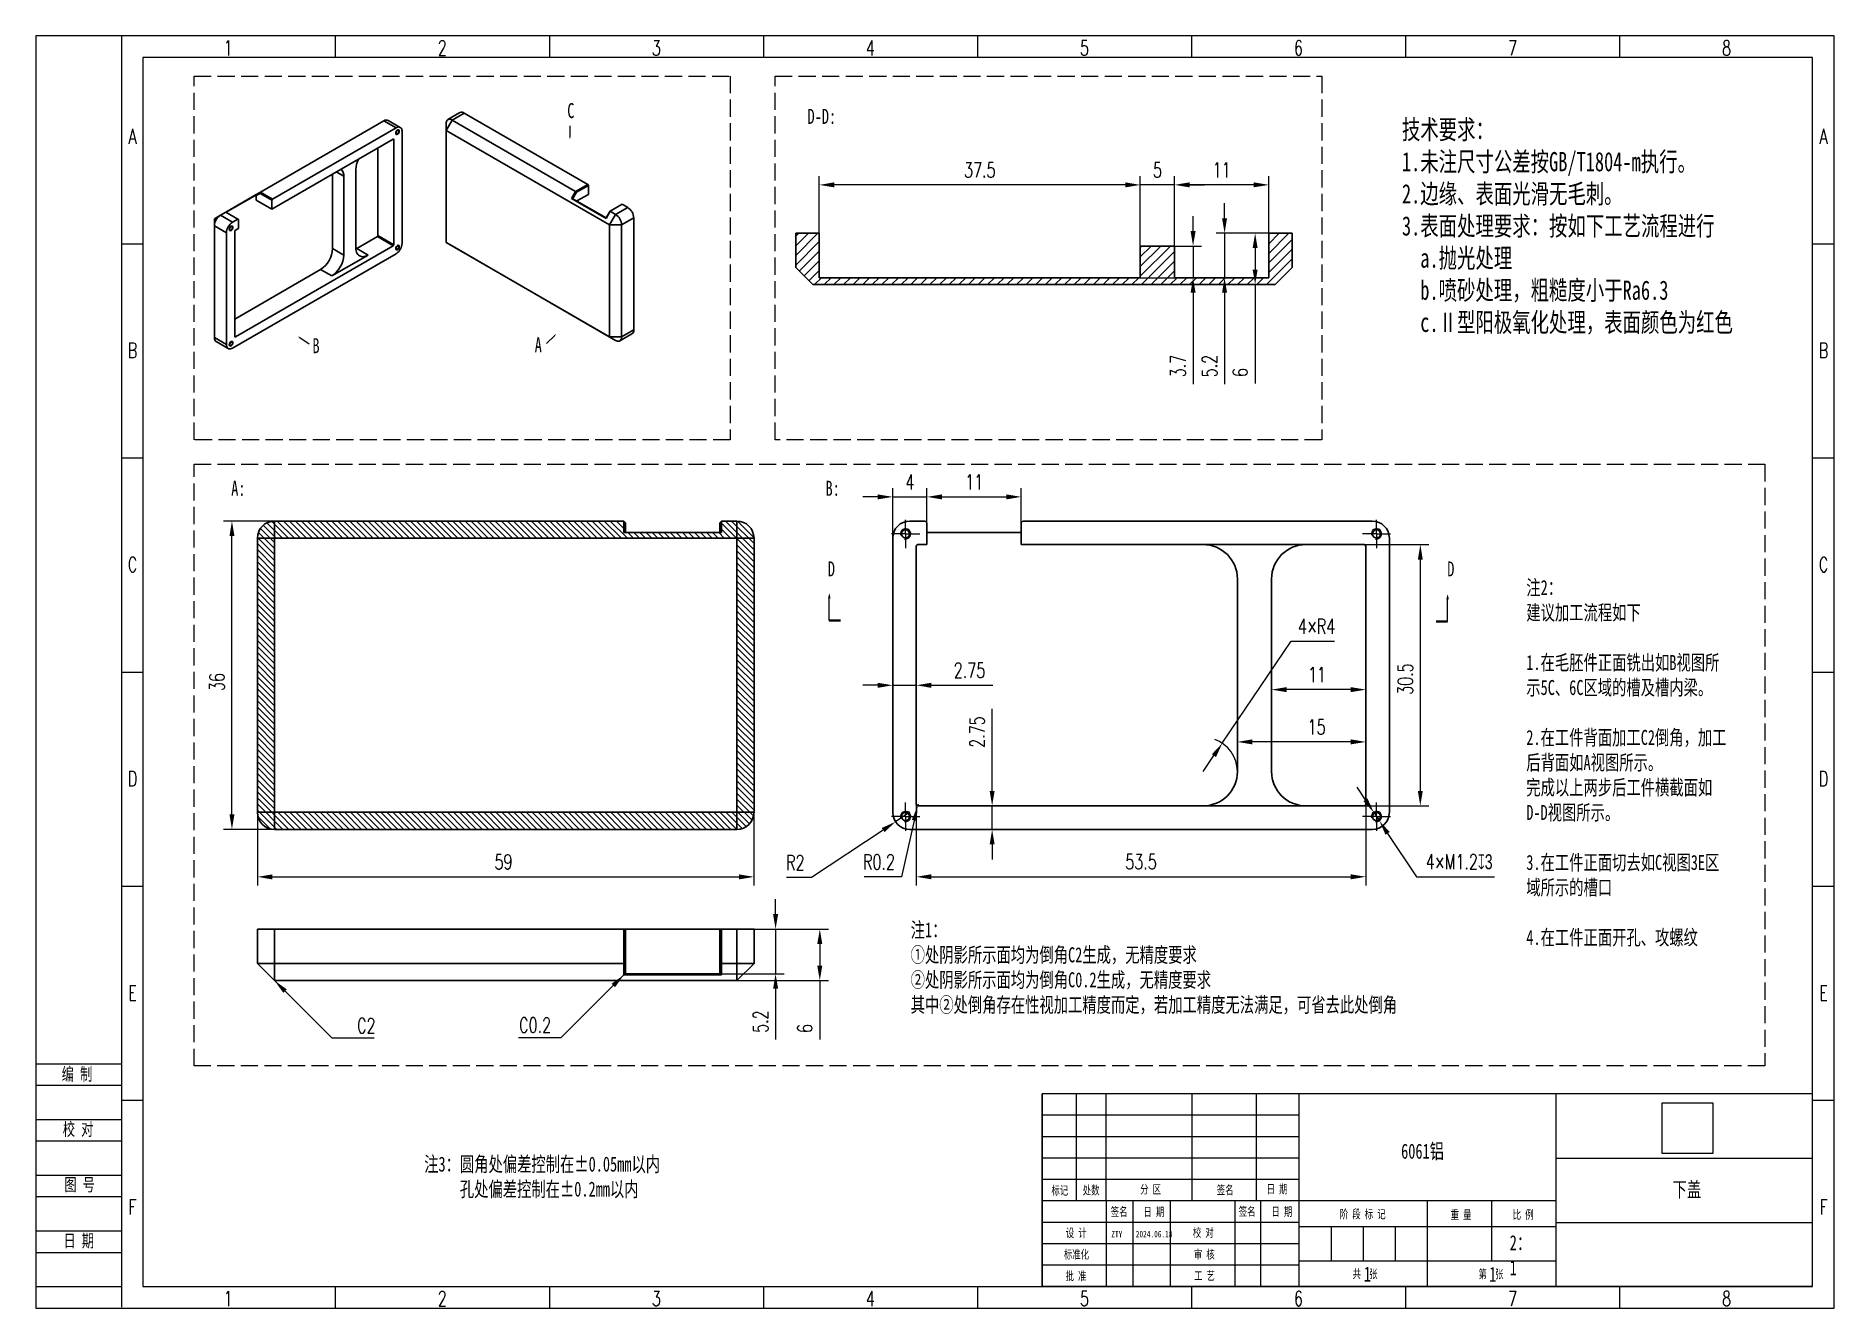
# Model space of a CAD drawing. Header units: millimetres. Extents: x 0 to 420, y 0 to 297.
import ezdxf

# ---------------------------------------------------------------- set-up
doc = ezdxf.new("R2010")
doc.units = ezdxf.units.MM
doc.linetypes.add('CENTER', pattern=[15.8, 12, -1.5, 0.8, -1.5])
doc.linetypes.add('HIDDEN', pattern=[5.5, 4, -1.5])
for name, color, linetype in [('CENTER', 6, 'CENTER'), ('COMMENT', 3, 'Continuous'), ('FRAME1', 1, 'Continuous'), ('FRAME2', 7, 'Continuous'), ('TEXT', 7, 'Continuous')]:
    doc.layers.add(name, color=color, linetype=linetype)
doc.layers.add('DIMENSION', color=92, linetype='Continuous', lineweight=25)
doc.layers.add('ENTITY', color=7, linetype='Continuous', lineweight=50)
doc.styles.get("Standard").update_dxf_attribs({"font": 'txt.shx', "width": 0.7, "bigfont": 'gbcbig.shx'})
doc.dimstyles.get("Standard").update_dxf_attribs({"dimtxt": 3.5, "dimasz": 3.5, "dimexe": 2, "dimexo": 0, "dimgap": 1.75, "dimtad": 1, "dimdec": 4, "dimdsep": 46, "dimtxsty": 'Standard', "dimcen": 0, "dimclrd": 3, "dimclre": 3, "dimclrt": 6, "dimadec": 4, "dimazin": 2, "dimtfac": 1, "dimtdec": 4, "dimtmove": 0, "dimatfit": 3, "dimfxl": 1, "dimtzin": 0, "dimarcsym": 0})
doc.dimstyles.new('Standard$0', dxfattribs={"dimtxt": 3.5, "dimasz": 3.5, "dimexe": 2, "dimexo": 0, "dimgap": 1.75, "dimtad": 1, "dimdec": 4, "dimdsep": 46, "dimtxsty": 'Standard', "dimcen": 0, "dimclrd": 3, "dimclre": 3, "dimclrt": 6, "dimadec": 4, "dimazin": 2, "dimtfac": 1, "dimtdec": 4, "dimtmove": 0, "dimatfit": 3, "dimfxl": 1, "dimtzin": 0, "dimarcsym": 0})
doc.dimstyles.new('STANDARD$3', dxfattribs={"dimtxt": 3.5, "dimasz": 3.5, "dimexe": 2, "dimexo": 0, "dimgap": 1.75, "dimtad": 1, "dimtoh": 1, "dimdec": 4, "dimdsep": 46, "dimtxsty": 'Standard', "dimcen": 0, "dimclrd": 3, "dimclre": 3, "dimclrt": 6, "dimadec": 4, "dimazin": 2, "dimtfac": 1, "dimtdec": 4, "dimtmove": 0, "dimatfit": 2, "dimfxl": 1, "dimarcsym": 0})
doc.dimstyles.new('STANDARD$4', dxfattribs={"dimtxt": 3.5, "dimasz": 3.5, "dimexe": 2, "dimexo": 0, "dimgap": 1.75, "dimtad": 1, "dimtoh": 1, "dimdec": 4, "dimdsep": 46, "dimtxsty": 'Standard', "dimcen": 0, "dimclrd": 3, "dimclre": 3, "dimclrt": 6, "dimadec": 4, "dimazin": 2, "dimtfac": 1, "dimtdec": 4, "dimtmove": 0, "dimatfit": 2, "dimfxl": 1, "dimarcsym": 0})
picture_1 = doc.add_image_def('image1.png', size_in_pixel=(2795, 2795))
pattern_1 = [(135, (-26.5433, 6.4507), (-0.7071068, -0.7071068), [])]

msp = doc.modelspace()

# ---------------------------------------------------------------- texts
at = {"char_height": 3.5, "attachment_point": 5}
for s, insert in [('1', (44.90266, 294.21764)), ('2', (94.90266, 294.21764)), ('3', (144.90266, 294.21764)), ('4', (194.90266, 294.21764)), ('5', (244.90266, 294.21764)), ('6', (294.90266, 294.21764)), ('7', (344.90266, 294.21764)), ('8', (394.90266, 294.21764)), ('A', (22.55844, 273.58848)), ('A', (417.55844, 273.58848)), ('B', (22.55844, 223.58848)), ('B', (417.55844, 223.58848)), ('C', (22.55844, 173.58848)), ('C', (417.55844, 173.58848)), ('D', (22.55844, 123.58848)), ('D', (417.55844, 123.58848)), ('E', (22.55844, 73.58848)), ('E', (417.55844, 73.58848)), ('F', (22.55844, 23.58848)), ('F', (417.55844, 23.58848)), ('1', (44.90266, 2.21764)), ('2', (94.90266, 2.21764)), ('3', (144.90266, 2.21764)), ('4', (194.90266, 2.21764)), ('5', (244.90266, 2.21764)), ('6', (294.90266, 2.21764)), ('7', (344.90266, 2.21764)), ('8', (394.90266, 2.21764))]:
    msp.add_mtext(s, dxfattribs=dict(at, insert=insert))
at = {"layer": 'COMMENT', "color": 4, "char_height": 3.5, "attachment_point": 1}
for s, insert in [('{\\fFangSong|b1|i0|c134|p49;C}', (124.10243, 281.33434)), ('{\\fFangSong|b1|i0|c134|p49;D-D:}', (180.23918, 279.98204)), ('{\\fFangSong|b1|i0|c134|p49;B}', (64.57583, 226.43843)), ('{\\fFangSong|b1|i0|c134|p49;A}', (116.49567, 226.61882)), ('{\\fFangSong|b1|i0|c134|p49;A:}', (45.607, 193.13466)), ('{\\fFangSong|b1|i0|c134|p49;B:}', (184.43764, 193.13466)), ('{\\fFangSong|b1|i0|c134|p49;D}', (184.97258, 174.31681)), ('{\\fFangSong|b1|i0|c134|p49;D}', (329.66072, 174.31681))]:
    msp.add_mtext_dynamic_manual_height_columns(s, width=6.1532572, gutter_width=17.5, heights=[0], dxfattribs=dict(at, insert=insert))
at = {"layer": 'COMMENT', "attachment_point": 1}
for s, width, insert, char_height in [('{\\fFangSong|b0|i0|c134|p49;技术要求：\\P1.未注尺寸公差按GB/T1804-m执行。\\P2.边缘、表面光滑无毛刺。\\P3.表面处理要求：按如下工艺流程进行\\P  a.抛光处理\\P  b.喷砂处理，粗糙度小于Ra6.3\\P  c.Ⅱ型阳极氧化处理，表面颜色为红色}', 90.6509692, (319.06722, 277.40859), 4.5), ('{\\fFangSong|b0|i0|c134|p49;注2：\\P建议加工流程如下\\P\\P1.在毛胚件正面铣出如B视图所示5C、6C区域的槽及槽内梁。\\P\\P2.在工件背面加工C2倒角，加工后背面如A视图所示。\\P完成以上两步后工件横截面如D-D视图所示。\\P\\P3.在工件正面切去如C视图3E区域所示的槽口\\P\\P4.在工件正面开孔、攻螺纹}', 48.2666805, (348.11725, 169.96968), 3.5), ('{\\fFangSong|b0|i0|c134|p49;注1：\\P①处阴影所示面均为倒角C2生成，无精度要求\\P②处阴影所示面均为倒角C0.2生成，无精度要求\\P其中②处倒角存在性视加工精度而定，若加工精度无法满足，可省去此处倒角}', 125.8006863, (204.31925, 90.05208), 3.5), ('{\\fFangSong|b0|i0|c134|p49;注3：圆角处偏差控制在±0.05mm以内\\P     孔处偏差控制在±0.2mm以内}', 90.6509692, (90.67562, 35.35457), 3.5)]:
    msp.add_mtext_dynamic_manual_height_columns(s, width=width, gutter_width=17.5, heights=[0], dxfattribs=dict(at, insert=insert, char_height=char_height))
at = {"layer": 'COMMENT', "color": 3, "attachment_point": 1}
for s, width, insert, char_height in [('{\\fFangSong|b1|i0|c134|p49;6061铝}', 23.880316, (318.88214, 38.3719), 3.5), ('{\\fFangSong|b1|i0|c134|p49;下盖}', 23.880316, (382.29316, 29.43752), 3.5), ('{\\fFangSong|b1|i0|c134|p49;ZTY}', 4.8264309, (251.18789, 18.02027), 1.5), ('{\\fFangSong|b1|i0|c134|p49;2024.06.18}', 7.3975797, (256.89589, 18.00372), 1.5), ('{\\fFangSong|b1|i0|c134|p49;2：1}', 6.2252843, (344.24268, 16.99766), 3.5), ('{\\fFangSong|b1|i0|c134|p49;1}', 6.2252843, (310.18296, 9.67287), 3.5), ('{\\fFangSong|b1|i0|c134|p49;1}', 6.2252843, (339.45162, 9.62388), 3.5)]:
    msp.add_mtext_dynamic_manual_height_columns(s, width=width, gutter_width=17.5, heights=[0], dxfattribs=dict(at, insert=insert, char_height=char_height))
at = {"layer": 'DIMENSION', "width": 0.7}
for s, p in [('C2', (75.01511, 64.18644)), ('C0.2', (112.87143, 64.29719))]:
    msp.add_text(s, height=3.5, dxfattribs=at).set_placement(p)
at = {"layer": 'TEXT', "attachment_point": 5}
for s, insert, char_height, width in [('\\pxqc;{\\fFangSong|b0|i0|c134|p49;编 制}', (9.5843, 54.45683), 3, 8.4096104), ('\\pxqc;{\\fFangSong|b0|i0|c134|p49;校 对}', (9.84302, 41.59468), 3, 12.1895126), ('\\pxqc;{\\fFangSong|b0|i0|c134|p49;图 号}', (10.20018, 28.6404), 3, 19.2606054), ('\\pxqc;{\\fFangSong|b0|i0|c134|p49;标记}', (239.1593, 27.33598), 2, 6.9853362), ('\\pxqc;{\\fFangSong|b0|i0|c134|p49;处数}', (246.47229, 27.37826), 2, 6.9853362), ('\\pxqc;{\\fFangSong|b0|i0|c134|p49;分^I区}', (260.36468, 27.60095), 2, 16.3780626), ('\\pxqc;{\\fFangSong|b0|i0|c134|p49;签名}', (277.78134, 27.44521), 2, 6.9853362), ('\\pxqc;{\\fFangSong|b0|i0|c134|p49;日 期}', (289.88822, 27.64746), 2, 6.9853362), ('{\\fFangSong|b0|i0|c134|p49;签名}', (253.00974, 22.37531), 2, 6.9853362), ('\\pxqc;{\\fFangSong|b0|i0|c134|p49;日 期}', (261.127, 22.32814), 2, 6.9853362), ('{\\fFangSong|b0|i0|c134|p49;签名}', (282.91778, 22.42254), 2, 6.9853362), ('\\pxqc;{\\fFangSong|b0|i0|c134|p49;日 期}', (291.03503, 22.37536), 2, 6.9853362), ('\\pxqc;{\\fFangSong|b0|i0|c134|p49;阶 段 标 记}', (309.9017, 21.80185), 2, 19.0010372), ('\\pxqc;{\\fFangSong|b0|i0|c134|p49;重 量}', (332.87943, 21.69536), 2, 6.9853362), ('\\pxqc;{\\fFangSong|b0|i0|c134|p49;比 例}', (347.38498, 21.69536), 2, 6.9853362), ('\\pxqc;{\\fFangSong|b0|i0|c134|p49;日 期}', (9.98923, 15.55385), 3, 13.8310057), ('\\pxqc;{\\fFangSong|b0|i0|c134|p49;设 计}', (242.9867, 17.40064), 2, 6.9853362), ('\\pxqc;{\\fFangSong|b0|i0|c134|p49;校 对}', (272.67406, 17.48604), 2, 6.9853362), ('\\pxqc;{\\fFangSong|b0|i0|c134|p49;标准化}', (243.0391, 12.39193), 2, 6.9853362), ('\\pxqc;{\\fFangSong|b0|i0|c134|p49;审 核}', (272.89564, 12.39193), 2, 6.9853362), ('\\pxqc;{\\fFangSong|b0|i0|c134|p49;批 准}', (242.93131, 7.36138), 2, 6.9853362), ('\\pxqc;{\\fFangSong|b0|i0|c134|p49;工 艺}', (272.95103, 7.46391), 2, 6.9853362), ('\\pxqc;{\\fFangSong|b0|i0|c134|p49;共  张}', (310.43939, 7.86056), 2, 8.9403078), ('\\pxqc;{\\fFangSong|b0|i0|c134|p49;第  张}', (339.87239, 7.80624), 2, 6.9853362)]:
    msp.add_mtext(s, dxfattribs=dict(at, insert=insert, char_height=char_height, width=width))

# ---------------------------------------------------------------- blocks, each defined once
blk = doc.blocks.new('SW_CENTERMARKSYMBOL_0')
at = {"color": 0, "linetype": 'Continuous', "lineweight": 18}
for p, q in [((-2.5, 0), (-3.1, 0)), ((0, 0), (-2.5, 0)), ((0, 2.5), (0, 3.1)), ((0, 0), (0, 2.5)), ((0, 0), (0, -2.5)), ((0, 0), (2.5, 0)), ((2.5, 0), (3.1, 0)), ((0, -2.5), (0, -3.1))]:
    blk.add_line(p, q, dxfattribs=at)
blk = doc.blocks.new('SW_CENTERMARKSYMBOL_1')
at = {"color": 0, "linetype": 'Continuous', "lineweight": 18}
for p, q in [((-2.5, 0), (-3.1, 0)), ((0, 0), (-2.5, 0)), ((0, 2.5), (0, 3.1)), ((0, 0), (0, 2.5)), ((0, 0), (0, -2.5)), ((0, 0), (2.5, 0)), ((2.5, 0), (3.1, 0)), ((0, -2.5), (0, -3.1))]:
    blk.add_line(p, q, dxfattribs=at)
blk = doc.blocks.new('SW_CENTERMARKSYMBOL_2')
at = {"color": 0, "linetype": 'Continuous', "lineweight": 18}
for p, q in [((-2.5, 0), (-3.1, 0)), ((0, 0), (-2.5, 0)), ((0, 2.5), (0, 3.1)), ((0, 0), (0, 2.5)), ((0, 0), (0, -2.5)), ((0, 0), (2.5, 0)), ((2.5, 0), (3.1, 0)), ((0, -2.5), (0, -3.1))]:
    blk.add_line(p, q, dxfattribs=at)
blk = doc.blocks.new('SW_CENTERMARKSYMBOL_3')
at = {"color": 0, "linetype": 'Continuous', "lineweight": 18}
for p, q in [((-2.5, 0), (-3.1, 0)), ((0, 0), (-2.5, 0)), ((0, 2.5), (0, 3.1)), ((0, 0), (0, 2.5)), ((0, 0), (0, -2.5)), ((0, 0), (2.5, 0)), ((2.5, 0), (3.1, 0)), ((0, -2.5), (0, -3.1))]:
    blk.add_line(p, q, dxfattribs=at)
blk = doc.blocks.new('SW_CENTERMARKSYMBOL_4')
at = {"color": 0, "linetype": 'Continuous', "lineweight": 18}
for p, q in [((-2.5, 0), (-3.3, 0)), ((0, 0), (-2.5, 0)), ((0, 2.5), (0, 3.3)), ((0, 0), (0, 2.5)), ((0, 0), (0, -2.5)), ((0, 0), (2.5, 0)), ((2.5, 0), (3.3, 0)), ((0, -2.5), (0, -3.3))]:
    blk.add_line(p, q, dxfattribs=at)
blk = doc.blocks.new('SW_CENTERMARKSYMBOL_5')
at = {"color": 0, "linetype": 'Continuous', "lineweight": 18}
for p, q in [((-2.5, 0), (-3.3, 0)), ((0, 0), (-2.5, 0)), ((0, 2.5), (0, 3.3)), ((0, 0), (0, 2.5)), ((0, 0), (0, -2.5)), ((0, 0), (2.5, 0)), ((2.5, 0), (3.3, 0)), ((0, -2.5), (0, -3.3))]:
    blk.add_line(p, q, dxfattribs=at)
blk = doc.blocks.new('SW_CENTERMARKSYMBOL_6')
at = {"color": 0, "linetype": 'Continuous', "lineweight": 18}
for p, q in [((-2.5, 0), (-3.3, 0)), ((0, 0), (-2.5, 0)), ((0, 2.5), (0, 3.3)), ((0, 0), (0, 2.5)), ((0, 0), (0, -2.5)), ((0, 0), (2.5, 0)), ((2.5, 0), (3.3, 0)), ((0, -2.5), (0, -3.3))]:
    blk.add_line(p, q, dxfattribs=at)
blk = doc.blocks.new('SW_CENTERMARKSYMBOL_7')
at = {"color": 0, "linetype": 'Continuous', "lineweight": 18}
for p, q in [((-2.5, 0), (-3.3, 0)), ((0, 0), (-2.5, 0)), ((0, 2.5), (0, 3.3)), ((0, 0), (0, 2.5)), ((0, 0), (0, -2.5)), ((0, 0), (2.5, 0)), ((2.5, 0), (3.3, 0)), ((0, -2.5), (0, -3.3))]:
    blk.add_line(p, q, dxfattribs=at)
blk = doc.blocks.new('*D31')
at = {"layer": 'Defpoints', "color": 0, "transparency": 16777216}
for p in [(167.72, 88.46), (163.72, 76.46), (183.09, 76.46)]:
    blk.add_point(p, dxfattribs=at)
at = {"layer": 'DIMENSION', "color": 3, "lineweight": -2, "transparency": 16777216}
for p, q in [((167.72, 88.46), (185.09, 88.46)), ((183.09, 84.96), (183.09, 79.96)), ((163.72, 76.46), (185.09, 76.46)), ((183.09, 76.46), (183.09, 62.68))]:
    blk.add_line(p, q, dxfattribs=at)
at = {"layer": 'DIMENSION', "color": 3, "transparency": 16777216}
for points in [[(182.5, 84.96), (183.67, 84.96), (183.09, 88.46)], [(182.5, 79.96), (183.67, 79.96), (183.09, 76.46)]]:
    blk.add_solid(points, dxfattribs=at)
at = {"layer": 'DIMENSION', "transparency": 16777216, "insert": (179.59, 65.25), "char_height": 3.5, "attachment_point": 5, "rotation": 90}
blk.add_mtext('6', dxfattribs=at)
blk = doc.blocks.new('*D32')
at = {"layer": 'Defpoints', "color": 0, "transparency": 16777216}
for p in [(208.13, 189.39), (208.13, 183.34), (200.13, 179.74)]:
    blk.add_point(p, dxfattribs=at)
at = {"layer": 'DIMENSION', "color": 3, "lineweight": -2, "transparency": 16777216}
for p, q in [((196.63, 189.39), (193.13, 189.39)), ((200.13, 179.74), (200.13, 191.39)), ((200.13, 189.39), (208.13, 189.39)), ((208.13, 183.34), (208.13, 191.39)), ((211.63, 189.39), (215.13, 189.39))]:
    blk.add_line(p, q, dxfattribs=at)
at = {"layer": 'DIMENSION', "color": 3, "transparency": 16777216}
for points in [[(196.63, 189.97), (196.63, 188.8), (200.13, 189.39)], [(211.63, 189.97), (211.63, 188.8), (208.13, 189.39)]]:
    blk.add_solid(points, dxfattribs=at)
at = {"layer": 'DIMENSION', "transparency": 16777216, "insert": (204.13, 192.89), "char_height": 3.5, "attachment_point": 5}
blk.add_mtext('4', dxfattribs=at)
blk = doc.blocks.new('*D33')
at = {"layer": 'Defpoints', "color": 0, "transparency": 16777216}
for p in [(230.13, 189.39), (208.13, 180.79), (230.13, 180.05)]:
    blk.add_point(p, dxfattribs=at)
at = {"layer": 'DIMENSION', "color": 3, "lineweight": -2, "transparency": 16777216}
for p, q in [((208.13, 180.79), (208.13, 191.39)), ((211.63, 189.39), (226.63, 189.39)), ((230.13, 180.05), (230.13, 191.39))]:
    blk.add_line(p, q, dxfattribs=at)
at = {"layer": 'DIMENSION', "color": 3, "transparency": 16777216}
for points in [[(211.63, 189.97), (211.63, 188.8), (208.13, 189.39)], [(226.63, 189.97), (226.63, 188.8), (230.13, 189.39)]]:
    blk.add_solid(points, dxfattribs=at)
at = {"layer": 'DIMENSION', "transparency": 16777216, "insert": (219.13, 192.89), "char_height": 3.5, "attachment_point": 5}
blk.add_mtext('11', dxfattribs=at)
blk = doc.blocks.new('*D36')
at = {"layer": 'Defpoints', "color": 0, "transparency": 16777216}
for p in [(205.63, 117.64), (310.63, 117.64), (310.63, 100.69)]:
    blk.add_point(p, dxfattribs=at)
at = {"layer": 'DIMENSION', "color": 3, "lineweight": -2, "transparency": 16777216}
for p, q in [((205.63, 117.64), (205.63, 98.69)), ((310.63, 117.64), (310.63, 98.69)), ((209.13, 100.69), (307.13, 100.69))]:
    blk.add_line(p, q, dxfattribs=at)
at = {"layer": 'DIMENSION', "color": 3, "transparency": 16777216}
for points in [[(209.13, 101.27), (209.13, 100.1), (205.63, 100.69)], [(307.13, 101.27), (307.13, 100.1), (310.63, 100.69)]]:
    blk.add_solid(points, dxfattribs=at)
at = {"layer": 'DIMENSION', "transparency": 16777216, "insert": (258.13, 104.19), "char_height": 3.5, "attachment_point": 5}
blk.add_mtext('53.5', dxfattribs=at)
blk = doc.blocks.new('*D37')
at = {"layer": 'Defpoints', "color": 0, "transparency": 16777216}
for p in [(288.63, 144.38), (288.63, 133.96), (310.63, 133.24)]:
    blk.add_point(p, dxfattribs=at)
at = {"layer": 'DIMENSION', "color": 3, "lineweight": -2, "transparency": 16777216}
for p, q in [((288.63, 133.96), (288.63, 146.38)), ((307.13, 144.38), (292.13, 144.38)), ((310.63, 133.24), (310.63, 146.38))]:
    blk.add_line(p, q, dxfattribs=at)
at = {"layer": 'DIMENSION', "color": 3, "transparency": 16777216}
for points in [[(292.13, 144.97), (292.13, 143.8), (288.63, 144.38)], [(307.13, 144.97), (307.13, 143.8), (310.63, 144.38)]]:
    blk.add_solid(points, dxfattribs=at)
at = {"layer": 'DIMENSION', "transparency": 16777216, "insert": (299.24, 147.88), "char_height": 3.5, "attachment_point": 5}
blk.add_mtext('11', dxfattribs=at)
blk = doc.blocks.new('*D38')
at = {"layer": 'Defpoints', "color": 0, "transparency": 16777216}
for p in [(280.63, 132.18), (280.63, 130.08), (310.63, 130.08)]:
    blk.add_point(p, dxfattribs=at)
at = {"layer": 'DIMENSION', "color": 3, "lineweight": -2, "transparency": 16777216}
for p, q in [((280.63, 130.08), (280.63, 134.18)), ((307.13, 132.18), (284.13, 132.18)), ((310.63, 130.08), (310.63, 134.18))]:
    blk.add_line(p, q, dxfattribs=at)
at = {"layer": 'DIMENSION', "color": 3, "transparency": 16777216}
for points in [[(284.13, 132.77), (284.13, 131.6), (280.63, 132.18)], [(307.13, 132.77), (307.13, 131.6), (310.63, 132.18)]]:
    blk.add_solid(points, dxfattribs=at)
at = {"layer": 'DIMENSION', "transparency": 16777216, "insert": (299.14, 135.68), "char_height": 3.5, "attachment_point": 5}
blk.add_mtext('15', dxfattribs=at)
blk = doc.blocks.new('*D39')
at = {"layer": 'Defpoints', "color": 0, "transparency": 16777216}
for p in [(277.11, 131.87), (272.63, 125.24)]:
    blk.add_point(p, dxfattribs=at)
at = {"layer": 'DIMENSION', "color": 3, "lineweight": -2, "transparency": 16777216}
for p, q in [((277.11, 131.87), (293.22, 155.68)), ((293.22, 155.68), (303.29, 155.68)), ((272.63, 125.24), (275.15, 128.97))]:
    blk.add_line(p, q, dxfattribs=at)
blk.add_arc((272.63, 125.24), 8, 0, 70.2399, dxfattribs=at)
at = {"layer": 'DIMENSION', "color": 3, "transparency": 16777216}
blk.add_solid([(274.67, 129.3), (275.63, 128.64), (277.11, 131.87)], dxfattribs=at)
at = {"layer": 'DIMENSION', "transparency": 16777216, "insert": (299.13, 159.18), "char_height": 3.5, "attachment_point": 5}
blk.add_mtext('4×R4', dxfattribs=at)
blk = doc.blocks.new('*D40')
at = {"layer": 'Defpoints', "color": 0, "transparency": 16777216}
for p in [(51.72, 115.74), (167.72, 115.74), (167.72, 100.67)]:
    blk.add_point(p, dxfattribs=at)
at = {"layer": 'DIMENSION', "color": 3, "lineweight": -2, "transparency": 16777216}
for p, q in [((51.72, 115.74), (51.72, 98.67)), ((167.72, 115.74), (167.72, 98.67)), ((55.22, 100.67), (164.22, 100.67))]:
    blk.add_line(p, q, dxfattribs=at)
at = {"layer": 'DIMENSION', "color": 3, "transparency": 16777216}
for points in [[(55.22, 101.25), (55.22, 100.08), (51.72, 100.67)], [(164.22, 101.25), (164.22, 100.08), (167.72, 100.67)]]:
    blk.add_solid(points, dxfattribs=at)
at = {"layer": 'DIMENSION', "transparency": 16777216, "insert": (109.21, 104.17), "char_height": 3.5, "attachment_point": 5}
blk.add_mtext('59', dxfattribs=at)
blk = doc.blocks.new('*D41')
at = {"layer": 'Defpoints', "color": 0, "transparency": 16777216}
for p in [(45.78, 183.74), (55.72, 183.74), (55.72, 111.74)]:
    blk.add_point(p, dxfattribs=at)
at = {"layer": 'DIMENSION', "color": 3, "lineweight": -2, "transparency": 16777216}
for p, q in [((55.72, 183.74), (43.78, 183.74)), ((45.78, 115.24), (45.78, 180.24)), ((55.72, 111.74), (43.78, 111.74))]:
    blk.add_line(p, q, dxfattribs=at)
at = {"layer": 'DIMENSION', "color": 3, "transparency": 16777216}
for points in [[(45.2, 180.24), (46.36, 180.24), (45.78, 183.74)], [(45.2, 115.24), (46.36, 115.24), (45.78, 111.74)]]:
    blk.add_solid(points, dxfattribs=at)
at = {"layer": 'DIMENSION', "transparency": 16777216, "insert": (42.28, 146.16), "char_height": 3.5, "attachment_point": 5, "rotation": 90}
blk.add_mtext('36', dxfattribs=at)
blk = doc.blocks.new('*D42')
at = {"layer": 'Defpoints', "color": 0, "transparency": 16777216}
for p in [(310.23, 178.24), (310.23, 117.24), (323.36, 117.24)]:
    blk.add_point(p, dxfattribs=at)
at = {"layer": 'DIMENSION', "color": 3, "lineweight": -2, "transparency": 16777216}
for p, q in [((310.23, 178.24), (325.36, 178.24)), ((323.36, 174.74), (323.36, 120.74)), ((310.23, 117.24), (325.36, 117.24))]:
    blk.add_line(p, q, dxfattribs=at)
at = {"layer": 'DIMENSION', "color": 3, "transparency": 16777216}
for points in [[(322.78, 174.74), (323.94, 174.74), (323.36, 178.24)], [(322.78, 120.74), (323.94, 120.74), (323.36, 117.24)]]:
    blk.add_solid(points, dxfattribs=at)
at = {"layer": 'DIMENSION', "transparency": 16777216, "insert": (319.86, 146.84), "char_height": 3.5, "attachment_point": 5, "rotation": 90}
blk.add_mtext('30.5', dxfattribs=at)
blk = doc.blocks.new('*D43')
at = {"layer": 'Defpoints', "color": 0, "transparency": 16777216}
for p in [(265.96, 262.24), (265.96, 247.96), (287.96, 250.96)]:
    blk.add_point(p, dxfattribs=at)
at = {"layer": 'DIMENSION', "color": 3, "lineweight": -2, "transparency": 16777216}
for p, q in [((265.96, 247.96), (265.96, 264.24)), ((284.46, 262.24), (269.46, 262.24)), ((287.96, 250.96), (287.96, 264.24))]:
    blk.add_line(p, q, dxfattribs=at)
at = {"layer": 'DIMENSION', "color": 3, "transparency": 16777216}
for points in [[(269.46, 262.82), (269.46, 261.66), (265.96, 262.24)], [(284.46, 262.82), (284.46, 261.66), (287.96, 262.24)]]:
    blk.add_solid(points, dxfattribs=at)
at = {"layer": 'DIMENSION', "transparency": 16777216, "insert": (276.96, 265.74), "char_height": 3.5, "attachment_point": 5}
blk.add_mtext('11', dxfattribs=at)
blk = doc.blocks.new('*D44')
at = {"layer": 'Defpoints', "color": 0, "transparency": 16777216}
for p in [(257.96, 262.23), (257.96, 247.96), (265.96, 247.96)]:
    blk.add_point(p, dxfattribs=at)
at = {"layer": 'DIMENSION', "color": 3, "lineweight": -2, "transparency": 16777216}
for p, q in [((254.46, 262.23), (250.96, 262.23)), ((257.96, 247.96), (257.96, 264.23)), ((265.96, 262.23), (257.96, 262.23)), ((265.96, 247.96), (265.96, 264.23)), ((269.46, 262.23), (272.96, 262.23))]:
    blk.add_line(p, q, dxfattribs=at)
at = {"layer": 'DIMENSION', "color": 3, "transparency": 16777216}
for points in [[(254.46, 262.82), (254.46, 261.65), (257.96, 262.23)], [(269.46, 262.82), (269.46, 261.65), (265.96, 262.23)]]:
    blk.add_solid(points, dxfattribs=at)
at = {"layer": 'DIMENSION', "transparency": 16777216, "insert": (261.96, 265.73), "char_height": 3.5, "attachment_point": 5}
blk.add_mtext('5', dxfattribs=at)
blk = doc.blocks.new('*D45')
at = {"layer": 'Defpoints', "color": 0, "transparency": 16777216}
for p in [(182.96, 262.23), (182.96, 250.96), (257.96, 247.96)]:
    blk.add_point(p, dxfattribs=at)
at = {"layer": 'DIMENSION', "color": 3, "lineweight": -2, "transparency": 16777216}
for p, q in [((182.96, 250.96), (182.96, 264.23)), ((254.46, 262.23), (186.46, 262.23)), ((257.96, 247.96), (257.96, 264.23))]:
    blk.add_line(p, q, dxfattribs=at)
at = {"layer": 'DIMENSION', "color": 3, "transparency": 16777216}
for points in [[(186.46, 262.82), (186.46, 261.65), (182.96, 262.23)], [(254.46, 262.82), (254.46, 261.65), (257.96, 262.23)]]:
    blk.add_solid(points, dxfattribs=at)
at = {"layer": 'DIMENSION', "transparency": 16777216, "insert": (220.46, 265.73), "char_height": 3.5, "attachment_point": 5}
blk.add_mtext('37.5', dxfattribs=at)
blk = doc.blocks.new('*D46')
at = {"layer": 'Defpoints', "color": 0, "transparency": 16777216}
for p in [(287.96, 250.96), (277.64, 240.56), (287.96, 240.56)]:
    blk.add_point(p, dxfattribs=at)
at = {"layer": 'DIMENSION', "color": 3, "lineweight": -2, "transparency": 16777216}
for p, q in [((277.64, 254.46), (277.64, 257.96)), ((287.96, 250.96), (275.64, 250.96)), ((277.64, 250.96), (277.64, 240.56)), ((287.96, 240.56), (275.64, 240.56)), ((277.64, 237.06), (277.64, 215.73))]:
    blk.add_line(p, q, dxfattribs=at)
at = {"layer": 'DIMENSION', "color": 3, "transparency": 16777216}
for points in [[(277.05, 254.46), (278.22, 254.46), (277.64, 250.96)], [(277.05, 237.06), (278.22, 237.06), (277.64, 240.56)]]:
    blk.add_solid(points, dxfattribs=at)
at = {"layer": 'DIMENSION', "transparency": 16777216, "insert": (274.14, 219.93), "char_height": 3.5, "attachment_point": 5, "rotation": 90}
blk.add_mtext('5.2', dxfattribs=at)
blk = doc.blocks.new('*D47')
at = {"layer": 'Defpoints', "color": 0, "transparency": 16777216}
for p in [(287.96, 250.96), (284.78, 238.96), (289.46, 238.96)]:
    blk.add_point(p, dxfattribs=at)
at = {"layer": 'DIMENSION', "color": 3, "lineweight": -2, "transparency": 16777216}
for p, q in [((287.96, 250.96), (282.78, 250.96)), ((284.78, 247.46), (284.78, 242.46)), ((289.46, 238.96), (282.78, 238.96)), ((284.78, 238.96), (284.78, 215.85))]:
    blk.add_line(p, q, dxfattribs=at)
at = {"layer": 'DIMENSION', "color": 3, "transparency": 16777216}
for points in [[(284.19, 247.46), (285.36, 247.46), (284.78, 250.96)], [(284.19, 242.46), (285.36, 242.46), (284.78, 238.96)]]:
    blk.add_solid(points, dxfattribs=at)
at = {"layer": 'DIMENSION', "transparency": 16777216, "insert": (281.28, 218.42), "char_height": 3.5, "attachment_point": 5, "rotation": 90}
blk.add_mtext('6', dxfattribs=at)
blk = doc.blocks.new('*D48')
at = {"layer": 'Defpoints', "color": 0, "transparency": 16777216}
for p in [(257.96, 247.96), (257.96, 240.56), (270.28, 240.56)]:
    blk.add_point(p, dxfattribs=at)
at = {"layer": 'DIMENSION', "color": 3, "lineweight": -2, "transparency": 16777216}
for p, q in [((270.28, 251.46), (270.28, 254.96)), ((257.96, 247.96), (272.28, 247.96)), ((270.28, 247.96), (270.28, 240.56)), ((257.96, 240.56), (272.28, 240.56)), ((270.28, 237.06), (270.28, 215.74))]:
    blk.add_line(p, q, dxfattribs=at)
at = {"layer": 'DIMENSION', "color": 3, "transparency": 16777216}
for points in [[(269.7, 251.46), (270.87, 251.46), (270.28, 247.96)], [(269.7, 237.06), (270.87, 237.06), (270.28, 240.56)]]:
    blk.add_solid(points, dxfattribs=at)
at = {"layer": 'DIMENSION', "transparency": 16777216, "insert": (266.78, 219.94), "char_height": 3.5, "attachment_point": 5, "rotation": 90}
blk.add_mtext('3.7', dxfattribs=at)
blk = doc.blocks.new('*D49')
at = {"layer": 'Defpoints', "color": 0, "transparency": 16777216}
for p in [(160.12, 88.46), (159.92, 78.06), (172.76, 78.06)]:
    blk.add_point(p, dxfattribs=at)
at = {"layer": 'DIMENSION', "color": 3, "lineweight": -2, "transparency": 16777216}
for p, q in [((172.76, 91.96), (172.76, 95.46)), ((160.12, 88.46), (174.76, 88.46)), ((172.76, 88.46), (172.76, 78.06)), ((159.92, 78.06), (174.76, 78.06)), ((172.76, 74.56), (172.76, 62.66))]:
    blk.add_line(p, q, dxfattribs=at)
at = {"layer": 'DIMENSION', "color": 3, "transparency": 16777216}
for points in [[(172.18, 91.96), (173.35, 91.96), (172.76, 88.46)], [(172.18, 74.56), (173.35, 74.56), (172.76, 78.06)]]:
    blk.add_solid(points, dxfattribs=at)
at = {"layer": 'DIMENSION', "transparency": 16777216, "insert": (169.26, 66.86), "char_height": 3.5, "attachment_point": 5, "rotation": 90}
blk.add_mtext('5.2', dxfattribs=at)
blk = doc.blocks.new('*D50')
at = {"layer": 'Defpoints', "color": 0, "transparency": 16777216}
for p in [(206.03, 117.64), (205.94, 117.25)]:
    blk.add_point(p, dxfattribs=at)
at = {"layer": 'DIMENSION', "color": 3, "lineweight": -2, "transparency": 16777216}
for p, q in [((206.03, 117.64), (205.94, 117.25)), ((205.16, 113.84), (202.14, 100.65)), ((202.14, 100.65), (193.45, 100.65))]:
    blk.add_line(p, q, dxfattribs=at)
at = {"layer": 'DIMENSION', "color": 3, "transparency": 16777216}
blk.add_solid([(204.59, 113.97), (205.73, 113.71), (205.94, 117.25)], dxfattribs=at)
at = {"layer": 'DIMENSION', "transparency": 16777216, "insert": (196.92, 104.15), "char_height": 3.5, "attachment_point": 5}
blk.add_mtext('R0.2', dxfattribs=at)
blk = doc.blocks.new('*D51')
at = {"layer": 'Defpoints', "color": 0, "transparency": 16777216}
for p in [(200.79, 113.53), (204.13, 115.74)]:
    blk.add_point(p, dxfattribs=at)
at = {"layer": 'DIMENSION', "color": 3, "lineweight": -2, "transparency": 16777216}
for p, q in [((204.13, 115.74), (200.79, 113.53)), ((197.88, 111.6), (181.17, 100.51)), ((181.17, 100.51), (175.34, 100.51))]:
    blk.add_line(p, q, dxfattribs=at)
at = {"layer": 'DIMENSION', "color": 3, "transparency": 16777216}
blk.add_solid([(197.56, 112.08), (198.2, 111.11), (200.79, 113.53)], dxfattribs=at)
at = {"layer": 'DIMENSION', "transparency": 16777216, "insert": (177.38, 104.01), "char_height": 3.5, "attachment_point": 5}
blk.add_mtext('R2', dxfattribs=at)
blk = doc.blocks.new('*D52')
at = {"layer": 'Defpoints', "color": 0, "transparency": 16777216}
for p in [(205.63, 145.4), (200.13, 142.44), (205.63, 142.44)]:
    blk.add_point(p, dxfattribs=at)
at = {"layer": 'DIMENSION', "color": 3, "lineweight": -2, "transparency": 16777216}
for p, q in [((200.13, 142.44), (200.13, 147.4)), ((205.63, 142.44), (205.63, 147.4)), ((196.63, 145.4), (193.13, 145.4)), ((200.13, 145.4), (205.63, 145.4)), ((209.13, 145.4), (223.48, 145.4))]:
    blk.add_line(p, q, dxfattribs=at)
at = {"layer": 'DIMENSION', "color": 3, "transparency": 16777216}
for points in [[(196.63, 145.98), (196.63, 144.81), (200.13, 145.4)], [(209.13, 145.98), (209.13, 144.81), (205.63, 145.4)]]:
    blk.add_solid(points, dxfattribs=at)
at = {"layer": 'DIMENSION', "transparency": 16777216, "insert": (218.05, 148.9), "char_height": 3.5, "attachment_point": 5}
blk.add_mtext('2.75', dxfattribs=at)
blk = doc.blocks.new('*D53')
at = {"layer": 'Defpoints', "color": 0, "transparency": 16777216}
for p in [(217.94, 117.24), (217.94, 111.74), (223.35, 111.74)]:
    blk.add_point(p, dxfattribs=at)
at = {"layer": 'DIMENSION', "color": 3, "lineweight": -2, "transparency": 16777216}
for p, q in [((223.35, 120.74), (223.35, 139.91)), ((217.94, 117.24), (225.35, 117.24)), ((223.35, 111.74), (223.35, 117.24)), ((217.94, 111.74), (225.35, 111.74)), ((223.35, 108.24), (223.35, 104.74))]:
    blk.add_line(p, q, dxfattribs=at)
at = {"layer": 'DIMENSION', "color": 3, "transparency": 16777216}
for points in [[(222.76, 120.74), (223.93, 120.74), (223.35, 117.24)], [(222.76, 108.24), (223.93, 108.24), (223.35, 111.74)]]:
    blk.add_solid(points, dxfattribs=at)
at = {"layer": 'DIMENSION', "transparency": 16777216, "insert": (219.85, 134.48), "char_height": 3.5, "attachment_point": 5, "rotation": 90}
blk.add_mtext('2.75', dxfattribs=at)
blk = doc.blocks.new('*D54')
at = {"layer": 'Defpoints', "color": 0, "transparency": 16777216}
for p in [(312.47, 115.74), (313.79, 113.74)]:
    blk.add_point(p, dxfattribs=at)
at = {"layer": 'DIMENSION', "color": 3, "lineweight": -2, "transparency": 16777216}
for p, q in [((310.53, 118.66), (308.6, 121.58)), ((312.47, 115.74), (313.79, 113.74)), ((315.72, 110.82), (322.44, 100.67)), ((322.44, 100.67), (340.68, 100.67))]:
    blk.add_line(p, q, dxfattribs=at)
at = {"layer": 'DIMENSION', "color": 3, "transparency": 16777216}
for points in [[(311.02, 118.99), (310.05, 118.34), (312.47, 115.74)], [(316.21, 111.15), (315.23, 110.5), (313.79, 113.74)]]:
    blk.add_solid(points, dxfattribs=at)
at = {"layer": 'DIMENSION', "transparency": 16777216, "insert": (332.44, 104.17), "char_height": 3.5, "attachment_point": 5}
blk.add_mtext('4×M1.2{\\Fgdt|c134;\\C0;x3}', dxfattribs=at)

# ---------------------------------------------------------------- dimensions: what is measured, and where the dimension line sits
at = {"layer": 'DIMENSION'}
for base, p1, p2, override, picture, middle in [((182.95565, 262.23418), (257.95565, 247.95767), (182.95565, 250.95767), {"dimscale": 1, "dimlfac": 0.5, "dimclrt": 256}, '*D45', (220.45565, 265.73418)), ((265.95565, 262.24113), (287.95565, 250.95767), (265.95565, 247.95767), {"dimscale": 1, "dimlfac": 0.5, "dimpost": '', "dimclrt": 256}, '*D43', (276.95565, 265.74113)), ((230.12749, 189.38715), (208.12749, 180.79403), (230.12749, 180.05303), {"dimlfac": 0.5, "dimclrt": 256}, '*D33', (219.12749, 192.88715))]:
    dim = msp.add_linear_dim(base=base, p1=p1, p2=p2, dimstyle='Standard$0', override=override, dxfattribs=at)
    dim.commit()
    dim.dimension.update_dxf_attribs({"geometry": picture, "text_midpoint": middle})
dim = msp.add_linear_dim(base=(257.95565, 262.23419), p1=(265.95565, 247.95767), p2=(257.95565, 247.95767), text='5', dimstyle='Standard$0', override={"dimscale": 1, "dimlfac": 0.5, "dimclrt": 256}, dxfattribs=at)
dim.commit()
dim.dimension.update_dxf_attribs({"geometry": '*D44', "text_midpoint": (261.95565, 265.73419)})
for base, p1, p2, picture, middle in [((277.63775, 240.55767), (287.95565, 250.95767), (287.95565, 240.55767), '*D46', (277.63775, 219.93325)), ((270.28219, 240.55767), (257.95565, 247.95767), (257.95565, 240.55767), '*D48', (270.28219, 219.93532)), ((284.77646, 238.95767), (287.95565, 250.95767), (289.45565, 238.95767), '*D47', (284.77646, 218.41712)), ((45.78121, 183.74403), (55.72171, 111.74403), (55.72171, 183.74403), '*D41', (45.78121, 146.15552)), ((323.35847, 117.24403), (310.22749, 178.24403), (310.22749, 117.24403), '*D42', (323.35847, 146.83977)), ((223.3463, 111.74403), (217.93816, 117.24403), (217.93816, 111.74403), '*D53', (223.3463, 134.4833)), ((172.76232, 78.0565), (160.12171, 88.4565), (159.92171, 78.0565), '*D49', (172.76232, 66.8565)), ((183.08584, 76.4565), (167.72171, 88.4565), (163.72171, 76.4565), '*D31', (183.08584, 65.24728))]:
    dim = msp.add_linear_dim(base=base, p1=p1, p2=p2, angle=90, dimstyle='Standard$0', override={"dimlfac": 0.5, "dimclrt": 256}, dxfattribs=at)
    dim.commit()
    dim.dimension.update_dxf_attribs({"geometry": picture, "text_midpoint": middle, "dimtype": 160})
for base, p1, p2, angle, picture, middle in [((208.12749, 189.38715), (200.12749, 179.74403), (208.12749, 183.34403), 180, '*D32', (204.12749, 192.88715)), ((205.62749, 145.39555), (200.12749, 142.43954), (205.62749, 142.43954), 0, '*D52', (218.05249, 148.89555))]:
    dim = msp.add_linear_dim(base=base, p1=p1, p2=p2, angle=angle, dimstyle='Standard$0', override={"dimlfac": 0.5, "dimclrt": 256}, dxfattribs=at)
    dim.commit()
    dim.dimension.update_dxf_attribs({"geometry": picture, "text_midpoint": middle})
dim = msp.add_radius_dim(center=(272.62749, 125.24403), mpoint=(277.11076, 131.86977), text='4×<>', dimstyle='STANDARD$4', override={"dimlfac": 0.5, "dimclrt": 256}, dxfattribs=at)
dim.commit()
dim.dimension.update_dxf_attribs({"geometry": '*D39', "text_midpoint": (299.12996, 155.67963), "dimtype": 164})
for base, p1, p2, picture, middle in [((288.62749, 144.38332), (310.62749, 133.24248), (288.62749, 133.96182), '*D37', (299.23563, 144.38332)), ((280.62749, 132.18193), (310.62749, 130.07737), (280.62749, 130.07737), '*D38', (299.14314, 132.18193))]:
    dim = msp.add_linear_dim(base=base, p1=p1, p2=p2, dimstyle='Standard$0', override={"dimlfac": 0.5, "dimclrt": 256}, dxfattribs=at)
    dim.commit()
    dim.dimension.update_dxf_attribs({"geometry": picture, "text_midpoint": middle, "dimtype": 160})
for center, mpoint, picture, middle in [((206.02749, 117.64403), (205.93827, 117.25411), '*D50', (196.91893, 100.65362)), ((204.12749, 115.74403), (200.7948, 113.53198), '*D51', (177.3778, 100.50584))]:
    dim = msp.add_radius_dim(center=center, mpoint=mpoint, dimstyle='STANDARD$4', override={"dimlfac": 0.5, "dimclrt": 256}, dxfattribs=at)
    dim.commit()
    dim.dimension.update_dxf_attribs({"geometry": picture, "text_midpoint": middle, "dimtype": 164})
dim = msp.add_linear_dim(base=(310.62749, 100.68766), p1=(205.62749, 117.64403), p2=(310.62749, 117.64403), angle=0, text='53.5', dimstyle='Standard$0', override={"dimlfac": 0.5, "dimclrt": 256}, dxfattribs=at)
dim.commit()
dim.dimension.update_dxf_attribs({"geometry": '*D36', "text_midpoint": (258.12749, 104.18766)})
dim = msp.add_diameter_dim_2p(p1=(312.46528, 115.74477), p2=(313.7897, 113.74329), text='4×M1.2{\\Fgdt|c134;\\C0;x3}', dimstyle='STANDARD$3', override={"dimclrt": 256}, dxfattribs=at)
dim.commit()
dim.dimension.update_dxf_attribs({"geometry": '*D54', "text_midpoint": (332.43533, 100.66541), "dimtype": 163})
dim = msp.add_linear_dim(base=(167.72171, 100.66527), p1=(51.72171, 115.74403), p2=(167.72171, 115.74403), angle=0, text='59', dimstyle='Standard$0', override={"dimlfac": 0.5, "dimclrt": 256}, dxfattribs=at)
dim.commit()
dim.dimension.update_dxf_attribs({"geometry": '*D40', "text_midpoint": (109.21444, 100.66527), "dimtype": 160})

# ---------------------------------------------------------------- hatches: boundary and pattern name
at = {"linetype": 'Continuous', "lineweight": 18}
h = msp.add_hatch(dxfattribs=at)
h.set_pattern_fill('ANSI31', color=44, scale=0.5, style=0)
h.set_pattern_definition([(45, (-131.5045, 298.243), (-1.122532, 1.122532), [])])
h.paths.add_polyline_path([(182.95565, 250.95767), (177.45565, 250.95767), (177.45565, 242.95767), (181.45565, 238.95767), (289.45565, 238.95767), (293.45565, 242.95767), (293.45565, 250.95767), (287.95565, 250.95767), (287.95565, 240.55767), (265.95565, 240.55767), (265.95565, 247.95767), (257.95565, 247.95767), (257.95565, 240.55767), (182.95565, 240.55767)], flags=0)
at = {"layer": 'COMMENT'}
h = msp.add_hatch(dxfattribs=at)
h.set_pattern_fill('_U', color=256, angle=135, pattern_type=0)
h.set_pattern_definition(pattern_1)
h.paths.add_polyline_path([(55.72171, 183.74403, 0.414213562), (51.72171, 179.74403), (55.72171, 179.74403)])
h.paths.add_polyline_path([(137.32171, 183.74403), (55.72171, 183.74403), (55.72171, 179.74403), (163.72171, 179.74403), (163.72171, 183.74403), (160.12171, 183.74403), (160.12171, 181.06119), (137.32171, 181.06119)])
h.paths.add_polyline_path([(55.72171, 179.74403), (51.72171, 179.74403), (51.72171, 115.74403), (55.72171, 115.74403)])
h.paths.add_polyline_path([(163.72171, 183.74403), (163.72171, 179.74403), (167.72171, 179.74403, 0.414213562)])
h.paths.add_polyline_path([(167.72171, 179.74403), (163.72171, 179.74403), (163.72171, 115.74403), (167.72171, 115.74403)])
h.paths.add_polyline_path([(167.72171, 115.74403), (163.72171, 115.74403), (163.72171, 111.74403, 0.414213562)])
h.paths.add_polyline_path([(163.72171, 115.74403), (55.72171, 115.74403), (55.72171, 111.74403), (163.72171, 111.74403)])
h.paths.add_polyline_path([(55.72171, 115.74403), (51.72171, 115.74403, 0.414213562), (55.72171, 111.74403)])
h = msp.add_hatch(dxfattribs=at)
h.set_pattern_fill('_U', color=256, angle=135, style=0, pattern_type=0)
h.set_pattern_definition(pattern_1)
h.paths.add_polyline_path([(137.72171, 80.62218), (137.72171, 88.4565), (137.32171, 88.4565), (137.32171, 80.4565)])
h = msp.add_hatch(dxfattribs=at)
h.set_pattern_fill('_U', color=256, angle=135, style=0, pattern_type=0)
h.set_pattern_definition(pattern_1)
h.paths.add_polyline_path([(160.12171, 80.4565), (160.12171, 88.4565), (159.72171, 88.4565), (159.72171, 80.62218)])
h = msp.add_hatch(dxfattribs=at)
h.set_pattern_fill('_U', color=256, angle=135, style=0, pattern_type=0)
h.set_pattern_definition(pattern_1)
h.paths.add_polyline_path([(137.52171, 78.0565), (137.72171, 78.0565), (137.72171, 80.62218), (137.32171, 80.4565), (137.32171, 77.77366)])
h = msp.add_hatch(dxfattribs=at)
h.set_pattern_fill('_U', color=256, angle=135, style=0, pattern_type=0)
h.set_pattern_definition(pattern_1)
h.paths.add_polyline_path([(159.92171, 78.0565), (160.12171, 77.77366), (160.12171, 80.4565), (159.72171, 80.62218), (159.72171, 78.0565)])
h = msp.add_hatch(dxfattribs=at)
h.set_pattern_fill('_U', color=256, angle=135, style=0, pattern_type=0)
h.set_pattern_definition(pattern_1)
h.paths.add_polyline_path([(159.92171, 78.0565), (137.52171, 78.0565), (137.32171, 77.77366), (160.12171, 77.77366)])

# ---------------------------------------------------------------- linework, layer by layer
msp.add_line((220, 0), (220, 5))
at = {"layer": 'COMMENT', "color": 4}
for p, q in [((124.72508, 276.05641), (124.7226, 273.45938)), ((119.24164, 225.20433), (121.09379, 227.02482)), ((63.81201, 225.07533), (61.66841, 226.54146))]:
    msp.add_line(p, q, dxfattribs=at)
at = {"layer": 'COMMENT'}
for p, q in [((185.28597, 160.52629), (185.30916, 165.72031)), ((329.7101, 160.29664), (329.73329, 165.49066))]:
    msp.add_line(p, q, dxfattribs=at)
at = {"layer": 'COMMENT', "lineweight": 40}
for p, q in [((187.91376, 160.51456), (185.28597, 160.52629)), ((327.08231, 160.30837), (329.7101, 160.29664))]:
    msp.add_line(p, q, dxfattribs=at)
at = {"layer": 'COMMENT', "color": 2, "linetype": 'HIDDEN'}
for points in [[(36.92682, 287.63225), (162.14661, 287.63225), (162.14661, 202.74535), (36.92682, 202.74535)], [(172.63644, 287.63225), (300.32178, 287.63225), (300.32178, 202.74535), (172.63644, 202.74535)], [(36.92682, 196.98668), (403.85959, 196.98668), (403.85959, 56.53455), (36.92682, 56.53455)]]:
    msp.add_lwpolyline(points, close=True, dxfattribs=at)
at = {"layer": 'COMMENT', "color": 4}
for points in [[(124.7226, 273.45938, 0.3, 0, 0), (124.72203, 272.85938, 0, 0, 0)], [(61.66841, 226.54146, 0.3, 0, 0), (61.17316, 226.88018, 0, 0, 0)], [(121.09379, 227.02482, 0.3, 0, 0), (121.5217, 227.44541, 0, 0, 0)]]:
    msp.add_lwpolyline(points, format="xyseb", dxfattribs=at)
at = {"layer": 'COMMENT'}
for points in [[(185.30916, 165.72031, 0.6, 0, 0), (185.31452, 166.9203, 0, 0, 0)], [(329.73329, 165.49066, 0.6, 0, 0), (329.73865, 166.69065, 0, 0, 0)]]:
    msp.add_lwpolyline(points, format="xyseb", dxfattribs=at)
at = {"layer": 'DIMENSION', "color": 7}
for centre in [(203.12749, 180.74403), (313.12749, 180.74403), (203.12749, 114.74403), (313.12749, 114.74403)]:
    msp.add_arc(centre, 1.2, 255, 195, dxfattribs=at)
at = {"layer": 'ENTITY', "lineweight": 30}
for p, q in [((85.09923, 275.65789), (82.2708, 277.2907)), ((95.79525, 274.91944), (97.20947, 277.36893)), ((99.03798, 279.10076), (96.20955, 277.46795)), ((100.03789, 279.00175), (97.20947, 277.36893)), ((97.20947, 277.36893), (126.05942, 260.71421)), ((128.88785, 262.34702), (100.03789, 279.00175)), ((81.27089, 277.19169), (52.42093, 260.53696)), ((55.24936, 258.90415), (84.09931, 275.55887)), ((84.09931, 275.55887), (81.27089, 277.19169)), ((85.51353, 274.7422), (85.51353, 248.61289)), ((95.79525, 274.91944), (95.79525, 276.55226)), ((133.97902, 252.87642), (95.79525, 274.91944)), ((95.79525, 274.91944), (95.79525, 248.79014)), ((83.42756, 272.92559), (55.10794, 256.57702)), ((79.89203, 250.38871), (79.89203, 270.88457)), ((83.56898, 272.84392), (83.42754, 272.92558)), ((83.56898, 248.26604), (83.56898, 272.84392)), ((69.28543, 264.76151), (69.28543, 247.3685)), ((71.90172, 264.23031), (70.13349, 265.25109)), ((74.73015, 247.49096), (74.73015, 265.86313)), ((51.4724, 259.98921), (52.42093, 260.53696)), ((52.33809, 260.2582), (52.42093, 260.53696)), ((52.42093, 260.53696), (55.24936, 258.90415)), ((71.90172, 264.23031), (71.90172, 245.85814)), ((125.1109, 259.07131), (126.05942, 260.71421)), ((126.25942, 260.50307), (125.40232, 259.01853)), ((126.05942, 260.71421), (128.88785, 262.34702)), ((126.25942, 260.50307), (126.05942, 260.71421)), ((129.02927, 262.10207), (126.25942, 260.50307)), ((128.88785, 262.34702), (129.02927, 262.10207)), ((129.02927, 260.01989), (129.02927, 262.10207)), ((44.36007, 255.88335), (51.4724, 259.98921)), ((51.50169, 259.89066), (44.46007, 255.82562)), ((52.33809, 260.2582), (51.43098, 259.73436)), ((51.43098, 259.73436), (51.50169, 259.89066)), ((51.43098, 258.69968), (51.43098, 259.73436)), ((55.10794, 256.57702), (51.43098, 258.69968)), ((51.50169, 259.89066), (51.4724, 259.98921)), ((55.10794, 258.6592), (52.33809, 260.2582)), ((55.24936, 258.90415), (55.10794, 258.6592)), ((55.10794, 256.57702), (55.10794, 258.6592)), ((125.28161, 259.08822), (125.1109, 259.07131)), ((133.17191, 254.41778), (125.1109, 259.07131)), ((125.28161, 259.08822), (133.2012, 254.51633)), ((129.02927, 260.01989), (126.34849, 258.47231)), ((136.94887, 257.6935), (134.12044, 256.06068)), ((135.39323, 255.32591), (138.22166, 256.95873)), ((138.22166, 256.95873), (136.94887, 257.6935)), ((43.08712, 255.14867), (41.67291, 254.33199)), ((41.67291, 252.69918), (41.67291, 254.33199)), ((44.50133, 251.06636), (41.67291, 252.69918)), ((41.67291, 252.69918), (41.67291, 226.56987)), ((44.35991, 255.88344), (43.08712, 255.14867)), ((43.08712, 255.14867), (45.91555, 253.51585)), ((47.18834, 254.25062), (44.35991, 255.88344)), ((45.91555, 253.51585), (47.18834, 254.25062)), ((47.32976, 252.08677), (46.5873, 251.65816)), ((47.32976, 254.16895), (47.18834, 254.25062)), ((47.32976, 252.08677), (47.32976, 254.16895)), ((134.12044, 256.06068), (133.17191, 254.41778)), ((133.2012, 254.51633), (133.17191, 254.41778)), ((133.1805, 254.52828), (134.0376, 256.01283)), ((135.39323, 255.32591), (133.97902, 252.87642)), ((136.80745, 252.87642), (133.97902, 252.87642)), ((133.97902, 226.74712), (133.97902, 252.87642)), ((134.0376, 256.01283), (134.12044, 256.06068)), ((134.12044, 256.06068), (135.39323, 255.32591)), ((139.63587, 254.50924), (136.80745, 252.87642)), ((136.80745, 252.87642), (136.80745, 226.74712)), ((139.63587, 228.37993), (139.63587, 254.50924)), ((44.50133, 224.93706), (44.50133, 251.06636)), ((46.44588, 251.41321), (46.44588, 226.83533)), ((46.5873, 226.75366), (83.42756, 248.0211)), ((74.94228, 247.36797), (79.75061, 250.14376)), ((83.42756, 248.0211), (79.75061, 250.14376)), ((79.89203, 250.38871), (83.56898, 248.26604)), ((95.79525, 248.79014), (133.97902, 226.74712)), ((95.79525, 248.79014), (97.20947, 247.97346)), ((135.39323, 225.93044), (97.20947, 247.97346)), ((177.45565, 250.95767), (177.45565, 242.95767)), ((177.45565, 250.95767), (182.95565, 250.95767)), ((182.95565, 240.55767), (182.95565, 250.95767)), ((265.95565, 247.95767), (257.95565, 247.95767)), ((257.95565, 247.95767), (257.95565, 240.55767)), ((265.95565, 240.55767), (265.95565, 247.95767)), ((287.95565, 250.95767), (293.45565, 250.95767)), ((287.95565, 250.95767), (287.95565, 240.55767)), ((293.45565, 242.95767), (293.45565, 250.95767)), ((84.09931, 246.1634), (45.91555, 224.12038)), ((69.07329, 240.95917), (77.55858, 245.85761)), ((69.28543, 247.3685), (71.90172, 245.85814)), ((74.7376, 247.25837), (74.94228, 247.36797)), ((74.94228, 247.36797), (77.55858, 245.85761)), ((46.44588, 230.91735), (66.457, 242.46952)), ((69.07329, 240.95917), (66.457, 242.46952)), ((181.45565, 238.95767), (177.45565, 242.95767)), ((257.95565, 240.55767), (182.95565, 240.55767)), ((287.95565, 240.55767), (265.95565, 240.55767)), ((293.45565, 242.95767), (289.45565, 238.95767)), ((181.45565, 238.95767), (289.45565, 238.95767)), ((46.44588, 226.8353), (46.5873, 226.75366)), ((136.39315, 225.83143), (139.22158, 227.46424)), ((136.80745, 226.74712), (139.63587, 228.37993)), ((41.67291, 226.56987), (44.50133, 224.93706)), ((42.0872, 225.65418), (44.91563, 224.02137)), ((136.80745, 226.74712), (133.97902, 226.74712)), ((135.39323, 225.93044), (133.97902, 226.74712)), ((55.72171, 179.74403), (55.72171, 183.74403)), ((55.72171, 183.74403), (137.32171, 183.74403)), ((137.32171, 181.06119), (137.32171, 183.74403)), ((137.72171, 183.34403), (137.32171, 183.74403)), ((160.12171, 181.06119), (137.32171, 181.06119)), ((137.72171, 183.34403), (137.72171, 181.06119)), ((159.72171, 183.34403), (160.12171, 183.74403)), ((159.72171, 181.06119), (159.72171, 183.34403)), ((160.12171, 183.74403), (160.12171, 181.06119)), ((160.12171, 183.74403), (163.72171, 183.74403)), ((163.72171, 183.74403), (163.72171, 179.74403)), ((204.12749, 183.74403), (207.72749, 183.74403)), ((208.12749, 183.34403), (207.72749, 183.74403)), ((208.12749, 178.24403), (208.12749, 183.34403)), ((230.12749, 181.06119), (208.12749, 181.06119)), ((230.52749, 183.74403), (230.12749, 183.34403)), ((230.12749, 178.24403), (230.12749, 183.34403)), ((230.52749, 183.74403), (312.12749, 183.74403)), ((55.72171, 179.74403), (51.72171, 179.74403)), ((51.72171, 115.74403), (51.72171, 179.74403)), ((55.72171, 179.74403), (55.72171, 115.74403)), ((163.72171, 179.74403), (55.72171, 179.74403)), ((167.72171, 179.74403), (163.72171, 179.74403)), ((163.72171, 115.74403), (163.72171, 179.74403)), ((167.72171, 179.74403), (167.72171, 115.74403)), ((200.12749, 115.74403), (200.12749, 179.74403)), ((205.62749, 177.84403), (205.62749, 117.64403)), ((208.12749, 178.24403), (206.02749, 178.24403)), ((310.22749, 178.24403), (230.12749, 178.24403)), ((310.62749, 117.64403), (310.62749, 177.84403)), ((316.12749, 179.74403), (316.12749, 115.74403)), ((280.62749, 170.24403), (280.62749, 125.24403)), ((288.62749, 125.24403), (288.62749, 170.24403)), ((55.72171, 115.74403), (51.72171, 115.74403)), ((55.72171, 115.74403), (55.72171, 111.74403)), ((55.72171, 115.74403), (163.72171, 115.74403)), ((167.72171, 115.74403), (163.72171, 115.74403)), ((163.72171, 111.74403), (163.72171, 115.74403)), ((206.02749, 117.24403), (310.22749, 117.24403)), ((163.72171, 111.74403), (55.72171, 111.74403)), ((312.12749, 111.74403), (204.12749, 111.74403)), ((51.72171, 88.4565), (55.72171, 88.4565)), ((51.72171, 80.4565), (51.72171, 88.4565)), ((55.72171, 88.4565), (55.72171, 80.4565)), ((137.32171, 88.4565), (55.72171, 88.4565)), ((137.32171, 80.4565), (137.32171, 88.4565)), ((137.32171, 88.4565), (137.72171, 88.4565)), ((137.72171, 88.4565), (137.72171, 80.62218)), ((159.72171, 88.4565), (137.72171, 88.4565)), ((159.72171, 80.62218), (159.72171, 88.4565)), ((159.72171, 88.4565), (160.12171, 88.4565)), ((160.12171, 88.4565), (160.12171, 80.4565)), ((163.72171, 88.4565), (160.12171, 88.4565)), ((163.72171, 88.4565), (167.72171, 88.4565)), ((163.72171, 80.4565), (163.72171, 88.4565)), ((167.72171, 88.4565), (167.72171, 80.4565)), ((51.72171, 80.4565), (55.72171, 80.4565)), ((55.72171, 76.4565), (51.72171, 80.4565)), ((55.72171, 80.4565), (137.32171, 80.4565)), ((55.72171, 76.4565), (55.72171, 80.4565)), ((137.72171, 80.62218), (137.32171, 80.4565)), ((137.32171, 77.77366), (137.32171, 80.4565)), ((137.72171, 80.62218), (137.72171, 78.0565)), ((159.72171, 80.62218), (160.12171, 80.4565)), ((159.72171, 78.0565), (159.72171, 80.62218)), ((160.12171, 80.4565), (163.72171, 80.4565)), ((160.12171, 80.4565), (160.12171, 77.77366)), ((163.72171, 80.4565), (167.72171, 80.4565)), ((167.72171, 80.4565), (163.72171, 76.4565)), ((163.72171, 80.4565), (163.72171, 76.4565)), ((163.72171, 76.4565), (55.72171, 76.4565)), ((137.52171, 78.0565), (137.32171, 77.77366)), ((160.12171, 77.77366), (137.32171, 77.77366)), ((137.52171, 78.0565), (159.92171, 78.0565)), ((159.92171, 78.0565), (160.12171, 77.77366))]:
    msp.add_line(p, q, dxfattribs=at)
at = {"layer": 'ENTITY', "lineweight": 30, "flags": 128}
for points in [[(95.79525, 276.55226), (95.81266, 276.79768), (95.86447, 277.01695), (95.94939, 277.20468), (96.06534, 277.35624), (96.20947, 277.4679), (96.37821, 277.53691), (96.56743, 277.56158), (96.77245, 277.54129), (96.98824, 277.47654), (97.20947, 277.36893)], [(84.45287, 275.02809), (84.61523, 275.08452), (84.75287, 275.05778), (84.84484, 274.95193), (84.87713, 274.78308), (84.84484, 274.57695), (84.75287, 274.36492), (84.61523, 274.17926), (84.45287, 274.04824), (84.29051, 273.9918), (84.15287, 274.01855), (84.0609, 274.1244), (84.0286, 274.29324), (84.0609, 274.49937), (84.15287, 274.7114), (84.29051, 274.89707), (84.45287, 275.02809)], [(85.51353, 274.7422), (85.49612, 274.98762), (85.44431, 275.20689), (85.35939, 275.39462), (85.24344, 275.54618), (85.09931, 275.65784), (84.93057, 275.72685), (84.74135, 275.75152), (84.53633, 275.73123), (84.32055, 275.66648), (84.09931, 275.55887)], [(84.78874, 274.73206), (84.77054, 274.84749), (84.71792, 274.9294), (84.63657, 274.96891), (84.53532, 274.96175), (84.42513, 274.90868), (84.31795, 274.81546), (84.22538, 274.69219), (84.15747, 274.55223), (84.12157, 274.41075), (84.12157, 274.28307), (84.15747, 274.18304), (84.22538, 274.12148), (84.31795, 274.10509), (84.42513, 274.13562), (84.53532, 274.20977), (84.63657, 274.31951), (84.71792, 274.45295), (84.77054, 274.59562), (84.78874, 274.73206)], [(45.56199, 252.57686), (45.72435, 252.6333), (45.86199, 252.60655), (45.95396, 252.5007), (45.98626, 252.33186), (45.95396, 252.12573), (45.86199, 251.9137), (45.72435, 251.72804), (45.56199, 251.59701), (45.39963, 251.54058), (45.26199, 251.56732), (45.17002, 251.67317), (45.13773, 251.84202), (45.17002, 252.04815), (45.26199, 252.26018), (45.39963, 252.44584), (45.56199, 252.57686)], [(45.89787, 252.28084), (45.87967, 252.39627), (45.82705, 252.47818), (45.7457, 252.51769), (45.64445, 252.51053), (45.53426, 252.45746), (45.42707, 252.36424), (45.33451, 252.24097), (45.2666, 252.10101), (45.2307, 251.95953), (45.2307, 251.83185), (45.2666, 251.73181), (45.33451, 251.67026), (45.42707, 251.65386), (45.53426, 251.68439), (45.64445, 251.75855), (45.7457, 251.86829), (45.82705, 252.00172), (45.87967, 252.14439), (45.89787, 252.28084)], [(84.45287, 248.08224), (84.61523, 248.13867), (84.75287, 248.11193), (84.84484, 248.00608), (84.87713, 247.83724), (84.84484, 247.63111), (84.75287, 247.41907), (84.61523, 247.23341), (84.45287, 247.10239), (84.29051, 247.04596), (84.15287, 247.0727), (84.0609, 247.17855), (84.0286, 247.34739), (84.0609, 247.55352), (84.15287, 247.76556), (84.29051, 247.95122), (84.45287, 248.08224)], [(84.78874, 247.78621), (84.77054, 247.90164), (84.71792, 247.98355), (84.63657, 248.02307), (84.53532, 248.0159), (84.42513, 247.96284), (84.31795, 247.86962), (84.22538, 247.74635), (84.15747, 247.60639), (84.12157, 247.4649), (84.12157, 247.33722), (84.15747, 247.23719), (84.22538, 247.17564), (84.31795, 247.15924), (84.42513, 247.18977), (84.53532, 247.26393), (84.63657, 247.37367), (84.71792, 247.5071), (84.77054, 247.64977), (84.78874, 247.78621)], [(77.55858, 245.85761), (77.24189, 245.69533), (76.92919, 245.57617), (76.62441, 245.50162), (76.33137, 245.47261), (76.05376, 245.48953), (75.79508, 245.55214), (75.55858, 245.65968), (75.34722, 245.81077), (75.16368, 246.00353), (75.01025, 246.23553), (74.88887, 246.50384), (74.80106, 246.80511), (74.74793, 247.13553), (74.73015, 247.49096)], [(44.50133, 224.93706), (44.51874, 224.69164), (44.57055, 224.47236), (44.65547, 224.28464), (44.77142, 224.13308), (44.91555, 224.02141), (45.08429, 223.9524), (45.27351, 223.92774), (45.47853, 223.94803), (45.69432, 224.01277), (45.91555, 224.12038)], [(45.56199, 225.63102), (45.72435, 225.68745), (45.86199, 225.66071), (45.95396, 225.55486), (45.98626, 225.38601), (45.95396, 225.17988), (45.86199, 224.96785), (45.72435, 224.78219), (45.56199, 224.65117), (45.39963, 224.59473), (45.26199, 224.62148), (45.17002, 224.72733), (45.13773, 224.89617), (45.17002, 225.1023), (45.26199, 225.31433), (45.39963, 225.5), (45.56199, 225.63102)], [(45.89787, 225.33499), (45.87967, 225.45042), (45.82705, 225.53233), (45.7457, 225.57184), (45.64445, 225.56468), (45.53426, 225.51161), (45.42707, 225.41839), (45.33451, 225.29512), (45.2666, 225.15516), (45.2307, 225.01368), (45.2307, 224.886), (45.2666, 224.78597), (45.33451, 224.72441), (45.42707, 224.70802), (45.53426, 224.73855), (45.64445, 224.8127), (45.7457, 224.92244), (45.82705, 225.05588), (45.87967, 225.19855), (45.89787, 225.33499)], [(136.80745, 226.74712), (136.79004, 226.5017), (136.73823, 226.28242), (136.65331, 226.0947), (136.53736, 225.94314), (136.39323, 225.83147), (136.22449, 225.76246), (136.03527, 225.7378), (135.83025, 225.75809), (135.61447, 225.82283), (135.39323, 225.93044)]]:
    msp.add_lwpolyline(points, dxfattribs=at)
at = {"layer": 'ENTITY', "lineweight": 30}
for centre in [(203.12749, 180.74403), (313.12749, 180.74403), (203.12749, 114.74403), (313.12749, 114.74403)]:
    msp.add_circle(centre, 0.95, dxfattribs=at)
for centre, radius, start, end in [((81.85846, 276.35644), 1.02122, 66.1853059, 125.1251525), ((99.45032, 278.1665), 1.02122, 54.8748475, 113.8146941), ((83.48277, 272.85791), 0.08734, 350.785963, 129.2032852), ((69.7233, 264.38318), 2.18378, 355.9860647, 44.4919502), ((80.44302, 265.66588), 5.71628, 152.9781012, 178.0224971), ((136.58735, 254.38217), 3.05117, 2.3868561, 57.613144), ((44.72143, 252.57211), 3.05117, 122.386856, 177.6131439), ((47.54985, 250.93929), 3.05117, 122.386856, 177.6131439), ((133.75893, 252.74935), 3.05117, 2.3868561, 57.613144), ((46.75292, 251.39924), 0.30736, 122.6054783, 177.3945215), ((79.58498, 250.40268), 0.30736, 302.6054783, 357.3945215), ((83.26194, 248.28002), 0.30736, 302.6054783, 357.3945215), ((82.46501, 248.73996), 3.05117, 302.386856, 357.6131439), ((63.17511, 247.63031), 6.11593, 302.4534495, 357.5465503), ((65.7914, 246.11995), 6.11593, 302.4534495, 357.5465503), ((46.53209, 226.82135), 0.08734, 170.785963, 309.2032852), ((138.66053, 228.26965), 0.98156, 304.8612461, 6.4509343), ((42.64825, 226.45959), 0.98156, 173.5490657, 235.1387539), ((55.72171, 179.74403), 4, 90, 180), ((163.72171, 179.74403), 4, 0, 90), ((204.12749, 179.74403), 4, 90, 180), ((312.12749, 179.74403), 4, 0, 90), ((206.02749, 177.84403), 0.4, 90, 180), ((272.62749, 170.24403), 8, 0, 90), ((296.62749, 170.24403), 8, 90, 180), ((310.22749, 177.84403), 0.4, 360, 90), ((272.62749, 125.24403), 8, 270, 0), ((296.62749, 125.24403), 8, 180, 270), ((206.02749, 117.64403), 0.4, 180, 270), ((310.22749, 117.64403), 0.4, 270, 0), ((55.72171, 115.74403), 4, 180, 270), ((163.72171, 115.74403), 4, 270, 0), ((204.12749, 115.74403), 4, 180, 270), ((312.12749, 115.74403), 4, 270, 0)]:
    msp.add_arc(centre, radius, start, end, dxfattribs=at)
at = {"layer": 'FRAME1'}
for p, q in [((20, 297), (20, 0.23817)), ((70, 292), (70, 297)), ((120, 292), (120, 297)), ((170, 292), (170, 297)), ((220, 292), (220, 297)), ((270, 292), (270, 297)), ((320, 292), (320, 297)), ((370, 292), (370, 297)), ((20, 248.5), (20, 0.23817)), ((20, 248.5), (25, 248.5)), ((415, 248.5), (420, 248.5)), ((20, 198.5), (25, 198.5)), ((415, 198.5), (420, 198.5)), ((20, 148.5), (25, 148.5)), ((415, 148.5), (420, 148.5)), ((20, 98.5), (25, 98.5)), ((415, 98.5), (420, 98.5)), ((0, 57), (20, 57)), ((0, 52), (20, 52)), ((20, 48.5), (25, 48.5)), ((243, 50), (243, 25)), ((250, 25), (250, 50)), ((270, 50), (270, 25)), ((285, 50), (285, 25)), ((415, 48.5), (420, 48.5)), ((0, 44), (20, 44)), ((295, 45), (235, 45)), ((0, 39), (20, 39)), ((295, 40), (235, 40)), ((295, 35), (235, 35)), ((0, 31), (20, 31)), ((295, 30), (235, 30)), ((0, 26), (20, 26)), ((250, 25), (250, 5)), ((256.19407, 25), (256.19407, 5)), ((265, 5), (265, 25)), ((280, 25), (280, 5)), ((286.05061, 25), (286.05061, 5)), ((325, 25), (325, 5)), ((340, 25), (340, 11)), ((0, 18), (20, 18)), ((295, 20), (235, 20)), ((295, 19), (355, 19)), ((302.5, 19), (302.5, 11)), ((310, 19), (310, 11)), ((317.5, 19), (317.5, 11)), ((0, 13), (20, 13)), ((295, 15), (235, 15)), ((295, 10), (235, 10)), ((295, 11), (355, 11)), ((0, 5), (20, 5)), ((0, 5), (20, 5)), ((70, 0), (70, 5)), ((120, 0), (120, 5)), ((170, 0), (170, 5)), ((270, 0), (270, 5)), ((320, 0), (320, 5)), ((370, 0), (370, 5))]:
    msp.add_line(p, q, dxfattribs=at)
msp.add_lwpolyline([(0, 0), (420, 0), (420, 297), (0, 297)], close=True, dxfattribs=at)
at = {"layer": 'FRAME2'}
for p, q in [((415, 50), (235, 50)), ((235, 5), (235, 50)), ((235, 5), (235, 50)), ((235, 50), (235, 5)), ((295, 50), (295, 5)), ((355, 50), (355, 5)), ((415, 5), (415, 50)), ((355, 35), (415, 35)), ((355, 25), (235, 25)), ((355, 20), (415, 20)), ((415, 5), (235, 5)), ((235, 5), (415, 5))]:
    msp.add_line(p, q, dxfattribs=at)
msp.add_lwpolyline([(25, 5), (415, 5), (415, 292), (25, 292)], close=True, dxfattribs=at)

# ---------------------------------------------------------------- block references
at = {"layer": 'CENTER'}
for name, p in [('SW_CENTERMARKSYMBOL_7', (203.12749, 180.74403)), ('SW_CENTERMARKSYMBOL_3', (203.12749, 180.74403)), ('SW_CENTERMARKSYMBOL_4', (313.12749, 180.74403)), ('SW_CENTERMARKSYMBOL_0', (313.12749, 180.74403)), ('SW_CENTERMARKSYMBOL_6', (203.12749, 114.74403)), ('SW_CENTERMARKSYMBOL_2', (203.12749, 114.74403)), ('SW_CENTERMARKSYMBOL_5', (313.12749, 114.74403)), ('SW_CENTERMARKSYMBOL_1', (313.12749, 114.74403))]:
    msp.add_blockref(name, p, dxfattribs=at)

msp.set_redraw_order([(e.dxf.handle, doc.entitydb.next_handle()) for e in msp.query("TEXT MTEXT ATTDEF DIMENSION ARC_DIMENSION")])  # texts and dimensions are drawn at this point

# ---------------------------------------------------------------- pictures from other files: only their frames are drawn
at = {"layer": 'FRAME2', "color": 0}
image = msp.add_image(picture_1, insert=(379.84933, 36.1105), size_in_units=(11.83069, 11.83069), dxfattribs=at)
image.dxf.flags = 15

# ---------------------------------------------------------------- leaders
at = {"layer": 'DIMENSION'}
for points in [[(55.72171, 76.4565), (69.13253, 63.04567), (79.01688, 63.04567)], [(137.32171, 77.77366), (122.59373, 63.04567), (112.70938, 63.04567)]]:
    msp.add_leader(points, dimstyle='Standard', override={"dimgap": 1.75, "dimtad": 0}, dxfattribs=at)

doc.saveas('drawing.dxf')
